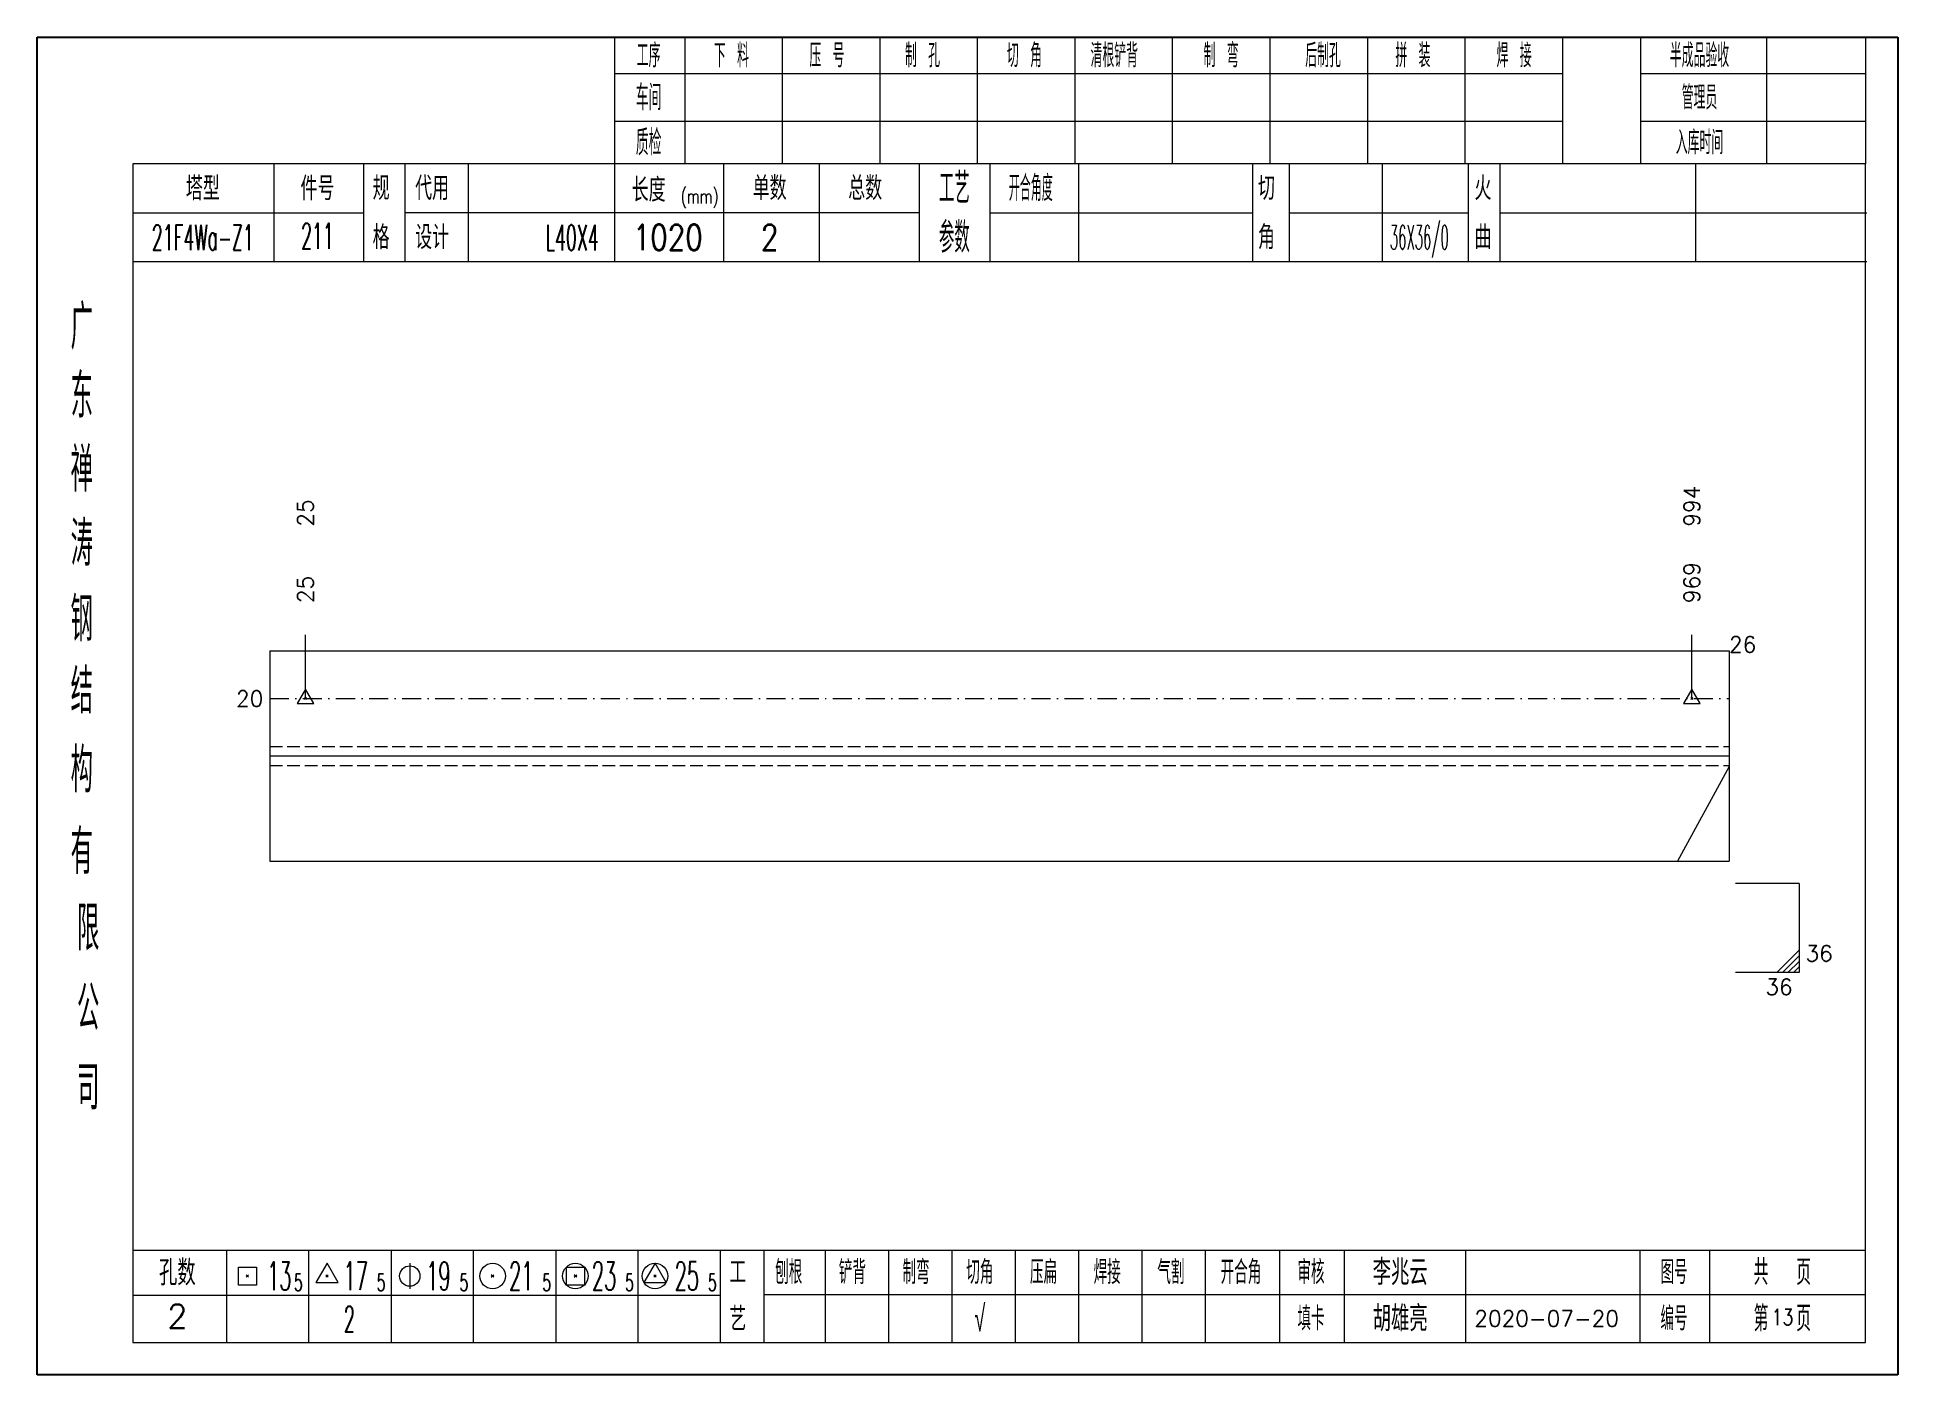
# Model space of a CAD drawing. Extents: x 1310 to 15542, y -76 to 8381.
# Drawn here: x 5262 to 5554.1, y 5083.7 to 5293.7 of the extents above; entities that cross this region are included whole.
import ezdxf
from ezdxf.enums import TextEntityAlignment as Align

# ---------------------------------------------------------------- set-up
doc = ezdxf.new("R2010")
doc.units = 0
doc.header["$MEASUREMENT"] = 0
doc.linetypes.add('一点画线', pattern=[5.2, 3, -1, 0.2, -1])
doc.linetypes.add('虚线', pattern=[2.75, 2, -0.75])
doc.layers.get('0').update_dxf_attribs({"linetype": 'CONTINUOUS', "lineweight": 25})
for name, color, linetype, lineweight in [('1', 7, 'CONTINUOUS', 25), ('4', 7, 'CONTINUOUS', 25), ('5', 7, 'CONTINUOUS', 25)]:
    doc.layers.add(name, color=color, linetype=linetype, lineweight=lineweight)
doc.styles.get("Standard").update_dxf_attribs({"font": 'simplex.shx', "width": 0.7, "height": 3, "bigfont": 'gbhzfs.shx'})

msp = doc.modelspace()

# ---------------------------------------------------------------- texts
at = {"color": 7, "linetype": 'Continuous', "lineweight": 13}
for s, p in [('25', (5304.098, 5216.854)), ('994', (5521.771, 5216.854))]:
    msp.add_text(s, height=2.5, rotation=90, dxfattribs=at).set_placement(p, align=Align.MIDDLE_LEFT)
at = {"color": 8, "linetype": 'Continuous', "lineweight": 9}
for s, p in [('25', (5304.098, 5204.854)), ('969', (5521.771, 5204.854))]:
    msp.add_text(s, height=2.5, rotation=90, dxfattribs=at).set_placement(p, align=Align.MIDDLE_LEFT)
at = {"color": 7, "linetype": 'Continuous', "lineweight": 13}
msp.add_text('26', height=2.5, dxfattribs=at).set_placement((5527.612, 5198.354), align=Align.MIDDLE_LEFT)
msp.add_text('20', height=2.5, dxfattribs=at).set_placement((5297.482, 5189.854), align=Align.MIDDLE_RIGHT)
msp.add_text('36', height=2.5, dxfattribs=at).set_placement((5539.612, 5147.854), align=Align.BOTTOM_LEFT)
msp.add_text('36', height=2.5, dxfattribs=at).set_placement((5537.612, 5145.854), align=Align.TOP_RIGHT)
at = {"layer": '4', "color": 1, "linetype": 'Continuous', "lineweight": 25}
for s, height, width, p in [('工序', 3.7, 0.7, (5357.982, 5290.811)), ('下 料', 3.7, 0.7, (5370.982, 5290.811)), ('压 号', 3.7, 0.7, (5385.982, 5290.811)), ('制 孔', 3.7, 0.7, (5400.982, 5290.811)), ('切 角', 3.7, 0.7, (5416.982, 5290.811)), ('清根铲背 ', 3.7, 0.7, (5431.982, 5290.811)), (' 制 弯', 3.7, 0.7, (5446.982, 5290.811)), (' 后制孔', 3.7, 0.7, (5462.982, 5290.811)), ('拼 装', 3.7, 0.7, (5477.982, 5290.811)), (' 焊 接', 3.7, 0.7, (5492.982, 5290.811)), ('半成品验收', 3.7, 0.7, (5522.982, 5290.811)), ('车间', 4, 0.7, (5357.982, 5284.211)), ('管理员', 3.7, 0.7, (5522.982, 5284.211)), ('质检', 4, 0.7, (5357.982, 5277.151)), ('入库时间', 3.7, 0.7, (5522.982, 5277.151)), ('(mm)', 2.24, 0.7, (5365.982, 5268.711)), ('工艺', 4.8, 0.7, (5405.982, 5269.971)), ('开合角度', 4, 0.6, (5417.982, 5269.971)), ('21F4Wa-Z1', 4, 0.5, (5287.982, 5262.231)), ('211', 4, 0.5, (5305.982, 5262.481)), ('L40X4', 4, 0.5, (5345.982, 5262.211)), ('1020', 4, 0.8, (5360.982, 5262.261)), ('2', 4, 0.8, (5376.982, 5262.261)), ('参数', 4.8, 0.7, (5405.982, 5262.261)), ('36X36/0', 3.8, 0.4, (5478.982, 5262.261)), ('广', 6.96, 0.7, (5268.982, 5248.181)), ('东', 6.96, 0.7, (5268.982, 5237.391)), ('禅', 6.96, 0.7, (5268.982, 5225.801)), ('涛', 6.96, 0.7, (5268.982, 5214.201)), ('钢', 6.96, 0.7, (5268.982, 5202.311)), ('结', 6.96, 0.7, (5268.982, 5191.001)), ('构', 6.96, 0.7, (5268.982, 5178.621)), ('有', 6.96, 0.7, (5268.982, 5165.811)), ('限', 6.96, 0.7, (5269.982, 5153.811)), ('公', 6.96, 0.7, (5269.982, 5141.271)), ('司', 6.96, 0.7, (5269.982, 5128.791)), ('13', 4.47, 0.5, (5299.982, 5099.211)), ('17', 4.47, 0.5, (5311.982, 5099.211)), ('19', 4.47, 0.5, (5324.982, 5099.211)), ('21', 4.47, 0.5, (5337.982, 5099.211)), ('23', 4.47, 0.5, (5350.982, 5099.211)), ('25', 4.47, 0.5, (5363.982, 5099.211)), ('刨根', 3.7, 0.8, (5379.982, 5099.811)), ('铲背', 3.7, 0.8, (5389.982, 5099.811)), ('制弯', 3.7, 0.8, (5399.982, 5099.811)), ('切角', 3.7, 0.8, (5409.982, 5099.811)), ('压扁', 3.7, 0.8, (5419.982, 5099.811)), ('焊接', 3.7, 0.8, (5429.982, 5099.811)), ('气割', 3.7, 0.8, (5439.982, 5099.811)), ('开合角', 3.7, 0.8, (5450.982, 5099.811)), ('审核', 3.7, 0.8, (5461.982, 5099.811)), ('图号', 3.7, 0.8, (5518.982, 5099.811)), ('共  页', 4, 0.8, (5535.982, 5099.811)), ('5', 2.68, 0.6, (5302.982, 5098.211)), ('5', 2.68, 0.6, (5315.982, 5098.211)), ('5', 2.68, 0.6, (5328.982, 5098.211)), ('5', 2.68, 0.6, (5341.982, 5098.211)), ('5', 2.68, 0.6, (5354.982, 5098.211)), ('5', 2.68, 0.6, (5367.982, 5098.211)), ('√', 4, 0.6, (5409.982, 5092.541)), ('填卡', 3.7, 0.8, (5461.982, 5092.541)), ('编号', 3.7, 0.8, (5518.982, 5092.541)), ('第  页', 4, 0.8, (5535.982, 5092.541)), ('2', 4, 0.5, (5310.982, 5092.461))]:
    msp.add_text(s, height=height, dxfattribs=dict(at, width=width)).set_placement(p, align=Align.MIDDLE_CENTER)
for s, height, p in [('塔型', 3.7, (5287.982, 5269.941)), ('件号', 3.7, (5305.982, 5269.941)), ('规', 3.7, (5315.982, 5269.971)), ('代用', 3.7, (5323.982, 5269.971)), ('长度', 3.7, (5357.982, 5269.711)), ('单数', 3.7, (5376.982, 5269.971)), ('总数', 3.7, (5391.982, 5269.971)), ('切', 3.7, (5454.982, 5269.971)), ('火', 3.7, (5488.982, 5269.971)), ('格', 3.7, (5315.982, 5262.261)), ('设计', 3.7, (5323.982, 5262.261)), ('角', 3.7, (5454.982, 5262.261)), ('曲', 3.7, (5488.982, 5262.261)), ('孔数', 4, (5283.982, 5099.731)), ('工', 3.7, (5371.982, 5099.811)), ('李兆云', 4, (5475.982, 5099.811)), ('2', 3.7, (5283.982, 5092.901)), ('胡雄亮', 4, (5475.982, 5092.541)), ('艺', 3.7, (5371.982, 5092.461)), ('2020-07-20', 2.5, (5498.982, 5092.541))]:
    msp.add_text(s, height=height, dxfattribs=at).set_placement(p, align=Align.MIDDLE_CENTER)
at = {"layer": '4', "color": 6, "linetype": 'Continuous', "lineweight": 25, "width": 0.8}
msp.add_text('13', height=2.5, dxfattribs=at).set_placement((5536.007, 5092.769), align=Align.MIDDLE_CENTER)

# ---------------------------------------------------------------- blocks, each defined once
blk = doc.blocks.new('孔17.5')
at = {"layer": '5', "color": 7, "linetype": 'Continuous', "lineweight": 13}
for p, q in [((0, 1), (-0.866, -0.5)), ((-0.1, -0.1), (0.1, 0.1)), ((0.1, -0.1), (-0.1, 0.1)), ((0.866, -0.5), (0, 1)), ((-0.866, -0.5), (0.866, -0.5))]:
    blk.add_line(p, q, dxfattribs=at)
blk = doc.blocks.new('CTJGK')
at = {"color": 6, "linetype": 'Continuous'}
for p, q in [((0, 209.97), (292.13, 209.97)), ((0, 0), (0, 209.97)), ((292.13, 209.97), (292.13, 0)), ((292.13, 0), (0, 0))]:
    blk.add_line(p, q, dxfattribs=at)

# ---------------------------------------------------------------- linework, layer by layer
at = {"color": 7, "linetype": 'Continuous', "lineweight": 18}
for p, q in [((5298.482, 5197.354), (5298.482, 5164.354)), ((5298.482, 5197.354), (5527.612, 5197.354)), ((5527.612, 5197.354), (5527.612, 5164.354)), ((5298.482, 5180.854), (5527.612, 5180.854))]:
    msp.add_line(p, q, dxfattribs=at)
at = {"color": 7, "linetype": 'Continuous', "lineweight": 13}
for p, q in [((5304.098, 5189.854), (5304.098, 5199.854)), ((5521.771, 5189.854), (5521.771, 5199.854)), ((5527.612, 5179.204), (5519.525, 5164.354)), ((5538.612, 5160.854), (5528.612, 5160.854)), ((5538.612, 5160.854), (5538.612, 5146.854)), ((5535.112, 5146.854), (5538.612, 5150.354)), ((5535.987, 5146.854), (5538.612, 5149.479)), ((5536.862, 5146.854), (5538.612, 5148.604)), ((5537.737, 5146.854), (5538.612, 5147.729)), ((5538.612, 5146.854), (5528.612, 5146.854))]:
    msp.add_line(p, q, dxfattribs=at)
at = {"color": 3, "linetype": '一点画线', "lineweight": 13}
msp.add_line((5298.482, 5189.854), (5527.612, 5189.854), dxfattribs=at)
at = {"color": 1, "linetype": '虚线', "lineweight": 18}
for p, q in [((5298.482, 5182.354), (5527.612, 5182.354)), ((5298.482, 5179.354), (5527.612, 5179.354))]:
    msp.add_line(p, q, dxfattribs=at)
at = {"layer": '1', "color": 7, "linetype": 'Continuous', "lineweight": 18}
msp.add_line((5298.482, 5164.354), (5527.612, 5164.354), dxfattribs=at)
at = {"layer": '4', "color": 1, "linetype": 'Continuous', "lineweight": 18}
for p, q in [((5261.982, 5293.681), (5261.982, 5083.711)), ((5554.112, 5293.681), (5261.982, 5293.681)), ((5352.612, 5293.681), (5352.612, 5273.841)), ((5363.642, 5293.681), (5363.642, 5273.821)), ((5378.952, 5293.681), (5378.952, 5273.821)), ((5394.272, 5293.681), (5394.272, 5273.821)), ((5409.582, 5293.681), (5409.582, 5273.821)), ((5424.892, 5293.681), (5424.892, 5273.821)), ((5440.202, 5293.681), (5440.202, 5273.821)), ((5455.522, 5293.681), (5455.522, 5273.821)), ((5470.832, 5293.681), (5470.832, 5273.821)), ((5486.142, 5293.681), (5486.142, 5273.821)), ((5501.452, 5293.681), (5501.452, 5273.841)), ((5501.452, 5293.681), (5501.452, 5273.821)), ((5513.732, 5293.681), (5513.732, 5273.821)), ((5533.482, 5293.681), (5533.482, 5273.821)), ((5549.062, 5293.681), (5549.062, 5273.821)), ((5554.112, 5263.881), (5554.112, 5293.681)), ((5501.452, 5287.951), (5352.612, 5287.951)), ((5549.062, 5287.951), (5513.732, 5287.951)), ((5501.452, 5280.471), (5352.612, 5280.471)), ((5549.062, 5280.471), (5513.732, 5280.471)), ((5276.992, 5273.821), (5276.992, 5088.761)), ((5549.062, 5273.821), (5276.992, 5273.821)), ((5299.112, 5273.831), (5299.112, 5258.411)), ((5313.262, 5258.411), (5313.262, 5273.821)), ((5319.762, 5258.411), (5319.762, 5273.821)), ((5329.632, 5273.821), (5329.632, 5258.411)), ((5352.612, 5273.841), (5352.612, 5258.411)), ((5369.732, 5273.821), (5369.732, 5258.411)), ((5384.782, 5273.821), (5384.782, 5258.411)), ((5400.482, 5273.821), (5400.482, 5258.411)), ((5411.542, 5273.821), (5411.542, 5258.411)), ((5425.492, 5273.821), (5425.492, 5258.411)), ((5452.792, 5273.821), (5452.792, 5258.411)), ((5458.552, 5273.821), (5458.552, 5258.411)), ((5473.172, 5273.821), (5473.172, 5258.411)), ((5486.632, 5273.821), (5486.632, 5258.411)), ((5491.622, 5273.821), (5491.622, 5258.411)), ((5522.362, 5273.821), (5522.362, 5258.411)), ((5549.062, 5088.761), (5549.062, 5273.821)), ((5313.262, 5266.061), (5276.992, 5266.061)), ((5400.482, 5266.111), (5319.762, 5266.111)), ((5411.542, 5266.111), (5452.792, 5266.111)), ((5458.552, 5266.111), (5486.632, 5266.111)), ((5491.622, 5266.111), (5549.242, 5266.111)), ((5554.112, 5083.711), (5554.112, 5263.881)), ((5549.242, 5258.411), (5276.992, 5258.411)), ((5276.992, 5103.291), (5549.062, 5103.291)), ((5291.682, 5103.291), (5291.682, 5088.761)), ((5304.612, 5088.761), (5304.612, 5103.291)), ((5317.542, 5103.291), (5317.542, 5088.761)), ((5330.462, 5088.761), (5330.462, 5103.291)), ((5343.392, 5103.291), (5343.392, 5088.761)), ((5356.322, 5088.761), (5356.322, 5103.291)), ((5369.242, 5088.761), (5369.242, 5103.291)), ((5376.112, 5088.761), (5376.112, 5103.291)), ((5385.772, 5088.761), (5385.772, 5103.291)), ((5395.712, 5088.761), (5395.712, 5103.291)), ((5405.652, 5088.761), (5405.652, 5103.291)), ((5415.602, 5088.761), (5415.602, 5103.291)), ((5425.542, 5088.761), (5425.542, 5103.291)), ((5435.482, 5088.761), (5435.482, 5103.291)), ((5445.432, 5088.761), (5445.432, 5103.291)), ((5457.072, 5088.761), (5457.072, 5103.291)), ((5467.222, 5088.761), (5467.222, 5103.291)), ((5486.282, 5088.761), (5486.282, 5103.291)), ((5513.662, 5088.761), (5513.662, 5103.291)), ((5524.622, 5088.761), (5524.622, 5103.291)), ((5369.242, 5096.161), (5276.992, 5096.161)), ((5376.072, 5096.321), (5549.062, 5096.321)), ((5276.992, 5088.761), (5549.062, 5088.761)), ((5261.982, 5083.711), (5554.112, 5083.711))]:
    msp.add_line(p, q, dxfattribs=at)
at = {"layer": '4', "color": 7, "linetype": 'Continuous', "lineweight": 13}
for p, q in [((5293.568, 5097.797), (5293.568, 5100.625)), ((5293.568, 5100.625), (5296.396, 5100.625)), ((5296.396, 5100.625), (5296.396, 5097.797)), ((5307.482, 5101.211), (5305.75, 5098.211)), ((5309.214, 5098.211), (5307.482, 5101.211)), ((5320.482, 5101.211), (5320.482, 5097.211)), ((5345.068, 5097.797), (5345.068, 5100.625)), ((5345.068, 5100.625), (5347.896, 5100.625)), ((5347.896, 5100.625), (5347.896, 5097.797)), ((5358.982, 5101.211), (5357.25, 5098.211)), ((5360.714, 5098.211), (5358.982, 5101.211)), ((5296.396, 5097.797), (5293.568, 5097.797)), ((5294.782, 5099.011), (5295.182, 5099.411)), ((5295.182, 5099.011), (5294.782, 5099.411)), ((5305.75, 5098.211), (5309.214, 5098.211)), ((5307.282, 5099.011), (5307.682, 5099.411)), ((5307.682, 5099.011), (5307.282, 5099.411)), ((5333.282, 5099.011), (5333.682, 5099.411)), ((5333.682, 5099.011), (5333.282, 5099.411)), ((5347.896, 5097.797), (5345.068, 5097.797)), ((5346.282, 5099.011), (5346.682, 5099.411)), ((5346.682, 5099.011), (5346.282, 5099.411)), ((5357.25, 5098.211), (5360.714, 5098.211)), ((5358.782, 5099.011), (5359.182, 5099.411)), ((5359.182, 5099.011), (5358.782, 5099.411))]:
    msp.add_line(p, q, dxfattribs=at)
for centre, radius in [((5320.482, 5099.211), 1.6), ((5333.482, 5099.211), 2), ((5346.482, 5099.211), 2), ((5358.982, 5099.211), 2)]:
    msp.add_circle(centre, radius, dxfattribs=at)

# ---------------------------------------------------------------- block references
at = {"color": 0, "linetype": 'Continuous'}
msp.add_blockref('CTJGK', (5261.982, 5083.711), dxfattribs=at)
at = {"color": 8, "linetype": 'Continuous', "lineweight": 9, "xscale": 1.5, "yscale": 1.5, "zscale": 1.5}
for p in [(5304.098, 5189.854), (5521.771, 5189.854)]:
    msp.add_blockref('孔17.5', p, dxfattribs=at)

msp.set_redraw_order([(e.dxf.handle, doc.entitydb.next_handle()) for e in msp.query("TEXT MTEXT ATTDEF DIMENSION ARC_DIMENSION")])  # texts and dimensions are drawn at this point

doc.saveas('drawing.dxf')
